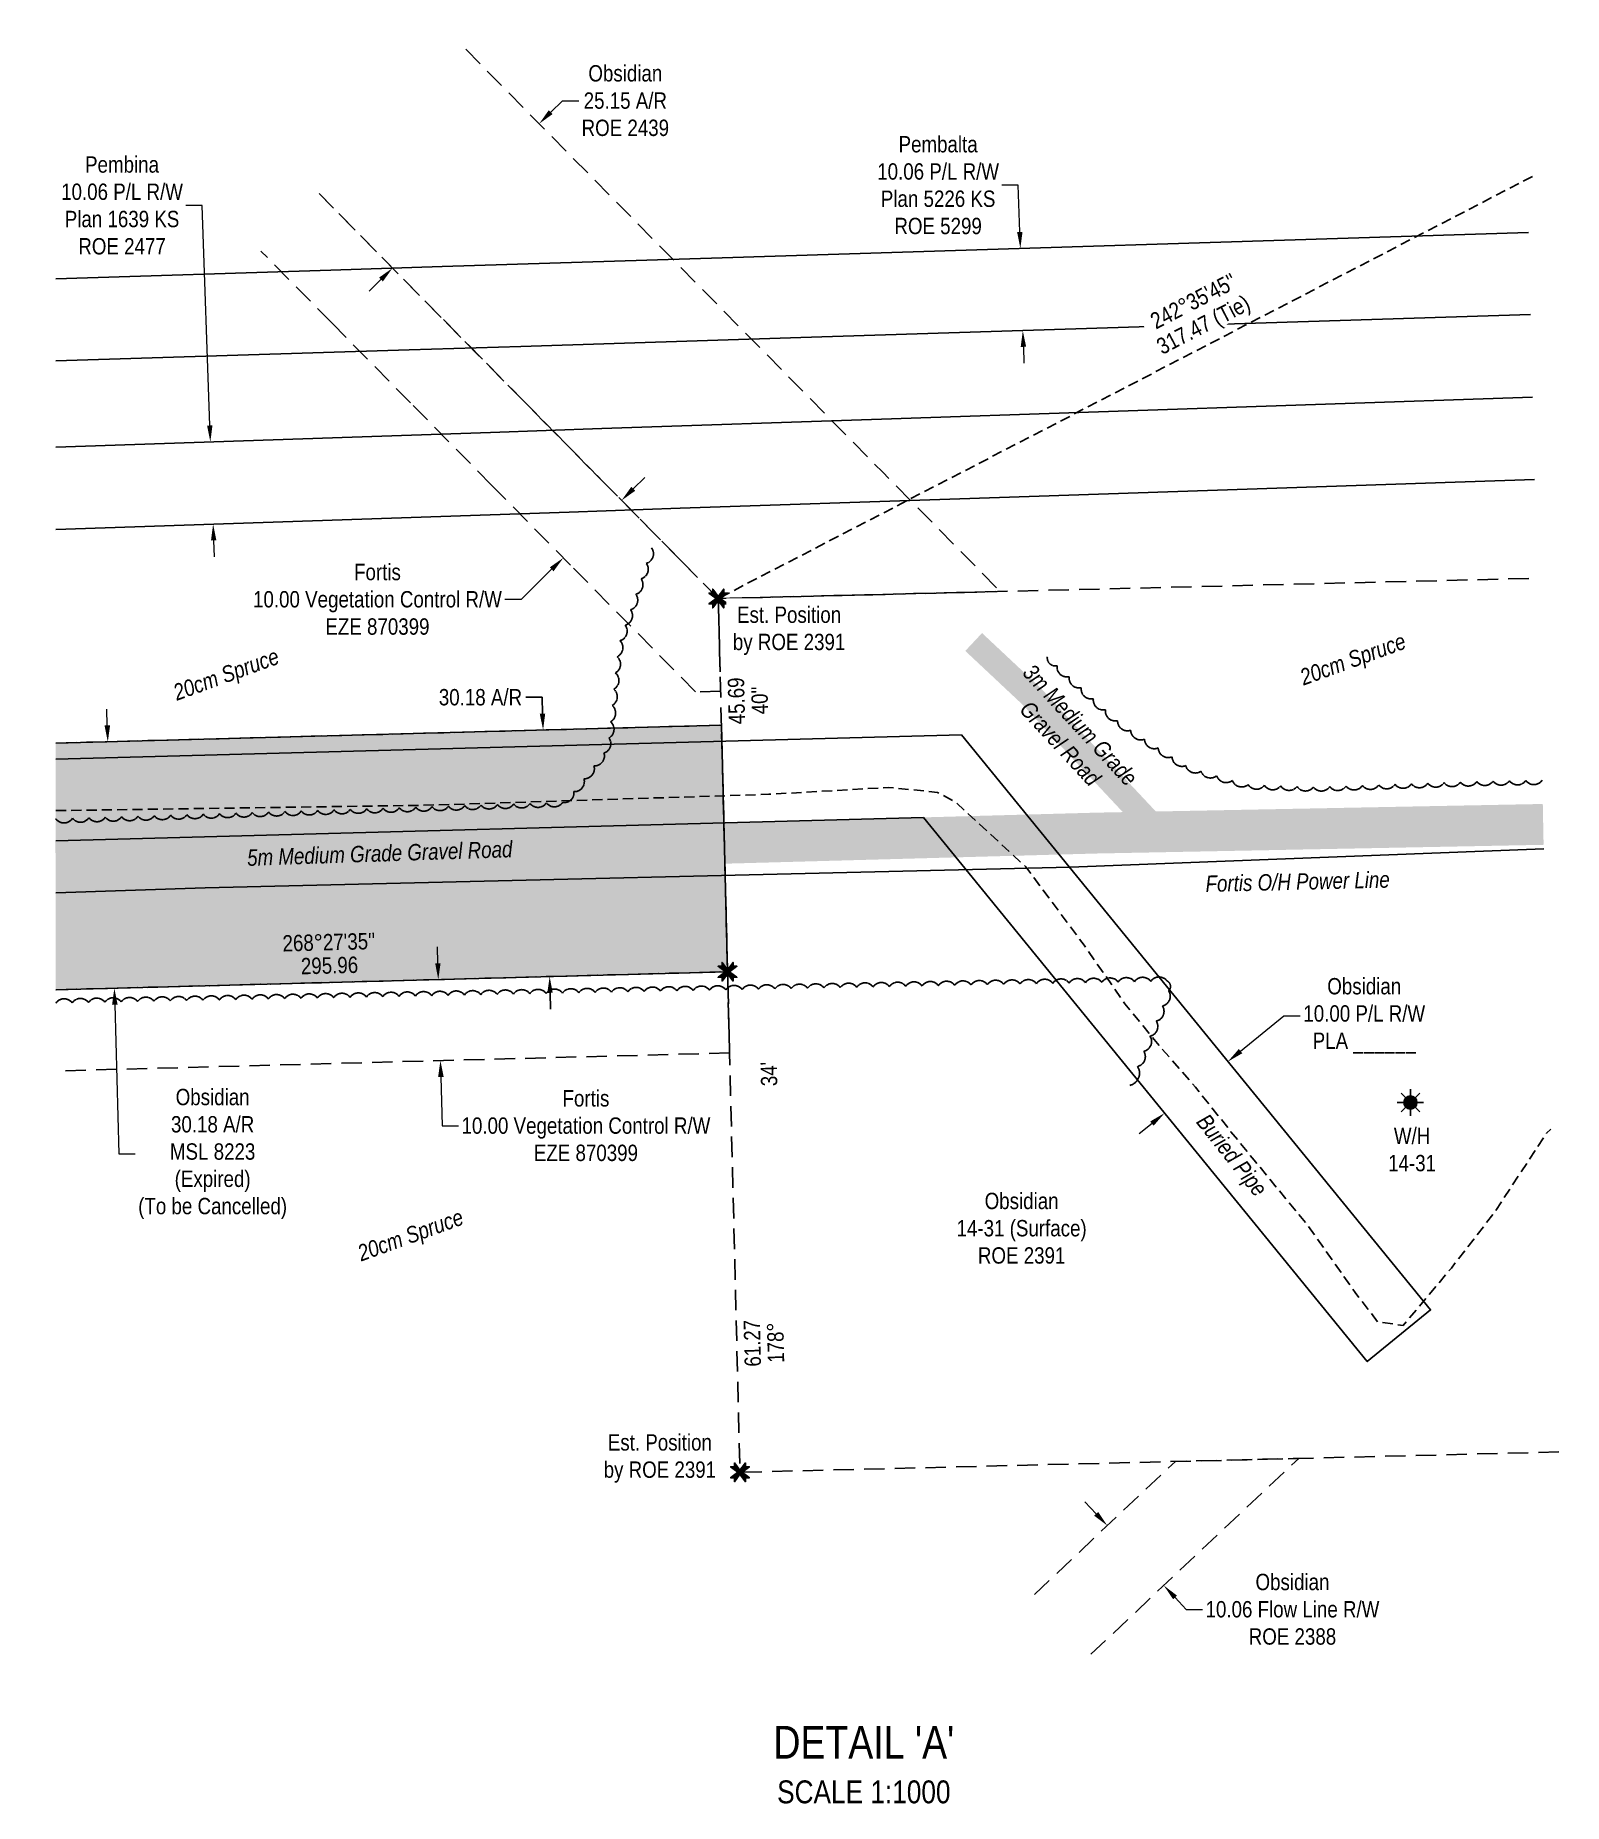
# Model space of a CAD drawing. Extents: x 619673 to 625990, y 5884579 to 5888637.
# Drawn here: x 623719 to 624653, y 5884579 to 5885661 of the extents above; entities that cross this region are included whole.
import ezdxf
from ezdxf.enums import TextEntityAlignment as Align

# ---------------------------------------------------------------- set-up
doc = ezdxf.new("R2010")
doc.units = 0
doc.header["$LTSCALE"] = 5
doc.header["$PDSIZE"] = 0.5
for name, pattern in [('0', [1, 1, 0]), ('foc-ACCESSROAD', [3.75, 2.5, -1.25]), ('foc-FLOWLINE', [3.75, 2.5, -1.25]), ('foc-TIELINE', [1.875, 1.25, -0.625]), ('UG_PIPE', [1.875, 1.25, -0.625])]:
    doc.linetypes.add(name, pattern=pattern)
doc.layers.get('Defpoints').update_dxf_attribs({"color": 9})
for name, color, linetype in [('AS-PIPE-UG', 44, 'UG_PIPE'), ('AS-PIPE-UG-T', 44, 'Continuous'), ('AS-POWER', 104, 'foc-POWER'), ('AS-ROADS', 254, 'Continuous'), ('C-AR', 13, 'foc-ACCESSROAD'), ('C-RW', 13, 'Continuous'), ('C-WS', 13, 'foc-ACCESSROAD'), ('C-WS-S', 8, 'Continuous'), ('DETAIL-T', 7, 'Continuous'), ('F-EZE', 190, 'foc-FLOWLINE'), ('F-RW', 190, 'Continuous'), ('L-BD', 7, 'Continuous'), ('L-BD1', 253, 'Continuous'), ('L-MON', 1, 'Continuous'), ('L-TIE', 7, 'foc-TIELINE'), ('P-PROPOSED', 10, 'Continuous'), ('P-PROPOSED-H', 21, 'Continuous'), ('P-TXT', 4, 'Continuous'), ('T-BUSH', 110, '0'), ('T-BUSH-T', 110, 'Continuous')]:
    doc.layers.add(name, color=color, linetype=linetype)
for name, color, linetype, lineweight in [('C-AR-T', 13, 'Continuous', 9), ('C-RW-T', 13, 'Continuous', 9), ('C-WS-T', 13, 'Continuous', 9), ('F-EZE-T', 190, 'Continuous', 9), ('F-RW-T', 190, 'Continuous', 9), ('T-TEXT', 48, 'Continuous', 18)]:
    doc.layers.add(name, color=color, linetype=linetype, lineweight=lineweight)
doc.styles.add('80CG', font='ARIALN.TTF', dxfattribs={"height": 10})
doc.styles.add('80L', font='ARIALN.TTF', dxfattribs={"height": 10})
doc.styles.add('80LS', font='ARIALNI.TTF', dxfattribs={"height": 10})
doc.styles.add('foc-LtypeFont', font='ARIALN.TTF', dxfattribs={"height": 7.35})
doc.linetypes.add('foc-POWER', pattern='A,6,-1,["P",foc-LtypeFont,S=0.2,R=0,X=-0.625,Y=-0.75],-1.24,4', length=12.24)
doc.dimstyles.new('Compass 5 000', dxfattribs={"dimscale": 5, "dimtxt": 9, "dimasz": 2, "dimexe": 0.2, "dimexo": 0.0625, "dimgap": 0.5, "dimtad": 0, "dimtih": 1, "dimtoh": 1, "dimzin": 0, "dimdsep": 46, "dimtxsty": '80CG', "dimcen": 0.1, "dimse1": 1, "dimse2": 1, "dimclrd": 256, "dimclrt": 256, "dimaunit": 1, "dimadec": 4, "dimazin": 0, "dimtfac": 0.06, "dimtofl": 0, "dimtmove": 0, "dimatfit": 1, "dimfxl": 0.2, "dimtolj": 1, "dimtzin": 0, "dimlwd": -1, "dimarcsym": 0})

msp = doc.modelspace()

# ---------------------------------------------------------------- texts
at = {"layer": 'AS-PIPE-UG-T', "insert": (624449.479, 5884974.916), "char_height": 10, "width": 59.03588, "attachment_point": 5, "rotation": 308.526003, "style": '80CG'}
msp.add_mtext('\\A1;{\\fArial Narrow|b0|i1|c0|p34;Buried Pipe}', dxfattribs=at)
at = {"layer": 'AS-POWER', "insert": (624490.766, 5885143.021), "char_height": 10, "width": 112.50109, "attachment_point": 5, "rotation": 1.366251, "style": '80CG'}
msp.add_mtext('\\A1;{\\fArial Narrow|b0|i1|c0|p34;Fortis O/H Power Line}', dxfattribs=at)
at = {"layer": 'C-WS-T', "insert": (624560.765, 5884979.188), "char_height": 10, "width": 27.27599, "attachment_point": 5, "style": '80CG'}
msp.add_mtext('\\A1;W/H\\P14-31', dxfattribs=at)
at = {"layer": 'C-WS-T', "insert": (624321.969, 5884931.047), "char_height": 10, "width": 78.99495, "attachment_point": 5, "rotation": 0.016302, "style": '80CG'}
msp.add_mtext('\\A1;Obsidian\\P14-31 (Surface)\\PROE 2391', dxfattribs=at)
at = {"layer": 'DETAIL-T', "color": 3, "insert": (624225.46, 5884602.939), "char_height": 19.99285, "width": 229.55635, "attachment_point": 5, "style": '80CG'}
msp.add_mtext("DETAIL 'A'\\P{\\H0.7x;SCALE 1:1000}", dxfattribs=at)
at = {"layer": 'L-BD1', "style": '80L'}
for s, p in [('45.69', (624147.504, 5885253.59)), ("40''", (624161.745, 5885253.943)), ("34'", (624167.416, 5885025.422)), ('61.27', (624157.253, 5884860.754)), ('178°', (624171.494, 5884861.107))]:
    msp.add_text(s, height=9.9964, rotation=91.4216, dxfattribs=at).set_placement(p, align=Align.MIDDLE)
at = {"layer": 'L-BD1', "insert": (623869.598, 5885110.296), "char_height": 9.99643, "width": 56.28725, "attachment_point": 1, "rotation": 1.5401, "line_spacing_factor": 0.855, "style": '80L'}
msp.add_mtext("\\pi0.21023;268°27'35''\\P\\pi11.06242;295.96", dxfattribs=at)
at = {"layer": 'T-BUSH-T', "char_height": 9.99643, "width": 68.43263, "attachment_point": 2, "rotation": 20, "style": '80LS'}
for insert in [(624522.794, 5885283.899), (623833.703, 5885274.586), (623946.439, 5884931.654)]:
    msp.add_mtext('20cm Spruce', dxfattribs=dict(at, insert=insert))
at = {"layer": 'T-TEXT', "style": '80LS'}
msp.add_text('5m Medium Grade Gravel Road', height=9.99643, rotation=1.904702, dxfattribs=at).set_placement((623929.39, 5885160.37), align=Align.MIDDLE_CENTER)
at = {"layer": 'T-TEXT', "insert": (624361.466, 5885242.291), "char_height": 9.99643, "width": 94.65008, "attachment_point": 2, "rotation": 312.791328, "style": '80LS'}
msp.add_mtext('3m Medium Grade\\PGravel Road', dxfattribs=at)

# ---------------------------------------------------------------- blocks, each defined once
blk = doc.blocks.new('GAS')
h = blk.add_hatch(color=255)
h.dxf.hatch_style = 1
edge = h.paths.add_edge_path()
edge.add_arc((0, 0), 0.9, 0, 360)
for p, q in [((-0.81, 0), (-1.62, 0)), ((-0.57, 0.57), (-1.14, 1.14)), ((0, 0.81), (0, 1.62)), ((0.57, 0.57), (1.14, 1.14)), ((1.62, 0), (0.81, 0)), ((-0.57, -0.57), (-1.14, -1.14)), ((0, -0.81), (0, -1.62)), ((1.14, -1.14), (0.57, -0.57))]:
    blk.add_line(p, q)
blk.add_circle((0, 0), 0.8)
blk = doc.blocks.new('TEMP')
h = blk.add_hatch(color=255)
h.dxf.hatch_style = 1
h.paths.add_polyline_path([(0, 0.25), (-0.67, 1.15), (-0.67, 0.67), (-1.15, 0.67), (-0.25, 0), (-1.15, -0.67), (-0.67, -0.67), (-0.67, -1.15), (0, -0.25), (0.67, -1.15), (0.67, -0.67), (1.15, -0.67), (0.25, 0), (1.15, 0.67), (0.67, 0.67), (0.67, 1.15)])
h.paths.add_polyline_path([(0.57, 0.85), (0.57, 0.57), (0.85, 0.57), (0.08, 0), (0.85, -0.57), (0.57, -0.57), (0.57, -0.85), (0, -0.08), (-0.57, -0.85), (-0.57, -0.57), (-0.85, -0.57), (-0.08, 0), (-0.85, 0.57), (-0.57, 0.57), (-0.57, 0.85), (0, 0.08)], flags=16)
h = blk.add_hatch(color=1)
h.dxf.hatch_style = 1
h.paths.add_polyline_path([(0, 0.08), (-0.57, 0.85), (-0.57, 0.57), (-0.85, 0.57), (-0.08, 0), (-0.85, -0.57), (-0.57, -0.57), (-0.57, -0.85), (0, -0.08), (0.57, -0.85), (0.57, -0.57), (0.85, -0.57), (0.08, 0), (0.85, 0.57), (0.57, 0.57), (0.57, 0.85)])
at = {"color": 1}
for p, q in [((-0.08, 0), (0.08, 0)), ((0, 0.08), (0, -0.08))]:
    blk.add_line(p, q, dxfattribs=at)
at = {"color": 255, "flags": 128}
blk.add_lwpolyline([(-0.25, 0), (-1.15, 0.67), (-0.67, 0.67), (-0.67, 1.15), (0, 0.25), (0.67, 1.15), (0.67, 0.67), (1.15, 0.67), (0.25, 0), (1.15, -0.67), (0.67, -0.67), (0.67, -1.15), (0, -0.25), (-0.67, -1.15), (-0.67, -0.67), (-1.15, -0.67)], close=True, dxfattribs=at)
at = {"color": 1, "flags": 128}
blk.add_lwpolyline([(-0.08, 0), (-0.85, 0.57), (-0.57, 0.57), (-0.57, 0.85), (0, 0.08), (0.57, 0.85), (0.57, 0.57), (0.85, 0.57), (0.08, 0), (0.85, -0.57), (0.57, -0.57), (0.57, -0.85), (0, -0.08), (-0.57, -0.85), (-0.57, -0.57), (-0.85, -0.57)], close=True, dxfattribs=at)
blk = doc.blocks.new('*D66')
at = {"layer": 'C-RW-T', "transparency": 16777216}
for p, q in [((624455.9, 5885039.4), (624482.4, 5885061)), ((624482.4, 5885061), (624492.4, 5885061)), ((624401.7, 5884995.1), (624393.9, 5884988.8))]:
    blk.add_line(p, q, dxfattribs=at)
for points in [[(624454.8, 5885040.7), (624456.9, 5885038.1), (624448.1, 5885033)], [(624400.6, 5884996.4), (624402.7, 5884993.8), (624409.4, 5885001.5)]]:
    blk.add_solid(points, dxfattribs=at)
at = {"layer": 'Defpoints', "color": 0, "transparency": 16777216}
for p in [(624409.4, 5885001.5), (624504.7, 5884963.7), (624466, 5884932.1)]:
    blk.add_point(p, dxfattribs=at)
at = {"layer": 'C-RW-T', "transparency": 16777216, "insert": (624531.5, 5885061), "char_height": 10, "attachment_point": 5, "style": '80CG'}
blk.add_mtext('\\A1;Obsidian\\P10.00 P/L R/W\\PPLA ______', dxfattribs=at)
blk = doc.blocks.new('*D67')
at = {"layer": 'Defpoints', "color": 0, "transparency": 16777216}
for p in [(624003.6, 5885235.1), (624007.7, 5885084.3), (624033.3, 5885085)]:
    blk.add_point(p, dxfattribs=at)
at = {"layer": 'P-TXT', "transparency": 16777216}
for p, q in [((624028.7, 5885255.8), (624018.7, 5885255.8)), ((624029, 5885245.8), (624028.7, 5885255.8)), ((624033.6, 5885075), (624033.8, 5885065))]:
    blk.add_line(p, q, dxfattribs=at)
for points in [[(624030.6, 5885245.8), (624027.3, 5885245.7), (624029.3, 5885235.8)], [(624035.2, 5885075.1), (624031.9, 5885075), (624033.3, 5885085)]]:
    blk.add_solid(points, dxfattribs=at)
at = {"layer": 'P-TXT', "transparency": 16777216, "insert": (623991, 5885255.8), "char_height": 10, "attachment_point": 5, "style": '80CG'}
blk.add_mtext('\\A1;30.18 A/R', dxfattribs=at)
blk = doc.blocks.new('*D68')
at = {"layer": 'Defpoints', "color": 0, "transparency": 16777216}
for p in [(624002.4, 5885084.2), (623966.5, 5885033.6), (624003.7, 5885034.6)]:
    blk.add_point(p, dxfattribs=at)
at = {"layer": 'F-EZE-T', "transparency": 16777216}
for p, q in [((623964.9, 5885093.2), (623964.7, 5885103.2)), ((623966.8, 5885023.6), (623967.6, 5884993.8)), ((623967.6, 5884993.8), (623977.6, 5884993.8))]:
    blk.add_line(p, q, dxfattribs=at)
for points in [[(623966.6, 5885093.2), (623963.3, 5885093.1), (623965.2, 5885083.2)], [(623968.5, 5885023.6), (623965.1, 5885023.6), (623966.5, 5885033.6)]]:
    blk.add_solid(points, dxfattribs=at)
at = {"layer": 'F-EZE-T', "transparency": 16777216, "insert": (624055.5, 5884993.8), "char_height": 10, "attachment_point": 5, "style": '80CG'}
blk.add_mtext('\\A1;Fortis\\P10.00 Vegetation Control R/W\\PEZE 870399', dxfattribs=at)
blk = doc.blocks.new('*D69')
at = {"layer": 'Defpoints', "color": 0, "transparency": 16777216}
for p in [(623840.4, 5885412.5), (623827.5, 5885361.8), (623842.1, 5885362.3)]:
    blk.add_point(p, dxfattribs=at)
at = {"layer": 'F-RW-T', "transparency": 16777216}
for p, q in [((623820.9, 5885556.6), (623810.9, 5885556.6)), ((623825.5, 5885422), (623820.9, 5885556.6)), ((623827.8, 5885351.8), (623828.2, 5885341.8))]:
    blk.add_line(p, q, dxfattribs=at)
for points in [[(623827.1, 5885422.1), (623823.8, 5885422), (623825.8, 5885412)], [(623829.5, 5885351.8), (623826.2, 5885351.7), (623827.5, 5885361.8)]]:
    blk.add_solid(points, dxfattribs=at)
at = {"layer": 'F-RW-T', "transparency": 16777216, "insert": (623771.8, 5885556.6), "char_height": 10, "attachment_point": 5, "style": '80CG'}
blk.add_mtext('\\A1;Pembina\\P10.06 P/L R/W\\PPlan 1639 KS\\PROE 2477', dxfattribs=at)
blk = doc.blocks.new('*D70')
at = {"layer": 'Defpoints', "color": 0, "transparency": 16777216}
for p in [(624321.2, 5885530.4), (624390.9, 5885532.6), (624392.5, 5885482.3)]:
    blk.add_point(p, dxfattribs=at)
at = {"layer": 'F-RW-T', "transparency": 16777216}
for p, q in [((624319.9, 5885569), (624309.9, 5885569)), ((624320.8, 5885540.4), (624319.9, 5885569)), ((624323.1, 5885470.1), (624323.4, 5885460.1))]:
    blk.add_line(p, q, dxfattribs=at)
for points in [[(624322.5, 5885540.4), (624319.2, 5885540.3), (624321.2, 5885530.4)], [(624324.7, 5885470.2), (624321.4, 5885470.1), (624322.7, 5885480.1)]]:
    blk.add_solid(points, dxfattribs=at)
at = {"layer": 'F-RW-T', "transparency": 16777216, "insert": (624270.9, 5885569), "char_height": 10, "attachment_point": 5, "style": '80CG'}
blk.add_mtext('\\A1;Pembalta\\P10.06 P/L R/W\\PPlan 5226 KS\\PROE 5299', dxfattribs=at)
blk = doc.blocks.new('*D71')
at = {"layer": 'C-AR-T', "transparency": 16777216}
for p, q in [((624367.6, 5884756.5), (624360.7, 5884763.8)), ((624415.8, 5884705.3), (624422.6, 5884698)), ((624422.6, 5884698), (624432.6, 5884698))]:
    blk.add_line(p, q, dxfattribs=at)
for points in [[(624368.8, 5884757.6), (624366.3, 5884755.3), (624374.4, 5884749.2)], [(624417, 5884706.4), (624414.6, 5884704.2), (624408.9, 5884712.6)]]:
    blk.add_solid(points, dxfattribs=at)
at = {"layer": 'Defpoints', "color": 0, "transparency": 16777216}
for p in [(624392.8, 5884766.5), (624427.3, 5884729.9), (624408.9, 5884712.6)]:
    blk.add_point(p, dxfattribs=at)
at = {"layer": 'C-AR-T', "transparency": 16777216, "insert": (624487.6, 5884698), "char_height": 10, "attachment_point": 5, "style": '80CG'}
blk.add_mtext('\\A1;Obsidian\\P10.06 Flow Line R/W\\PROE 2388', dxfattribs=at)
blk = doc.blocks.new('*D72')
at = {"layer": 'C-AR-T', "transparency": 16777216}
for p, q in [((624034, 5885613.7), (624041.1, 5885620.7)), ((624041.1, 5885620.7), (624051.1, 5885620.7)), ((623930.1, 5885511.3), (623923, 5885504.3))]:
    blk.add_line(p, q, dxfattribs=at)
for points in [[(624032.8, 5885614.9), (624035.1, 5885612.5), (624026.9, 5885606.6)], [(623929, 5885512.5), (623931.3, 5885510.1), (623937.2, 5885518.3)]]:
    blk.add_solid(points, dxfattribs=at)
at = {"layer": 'Defpoints', "color": 0, "transparency": 16777216}
for p in [(624026.9, 5885606.6), (624053.7, 5885579.4), (623964.1, 5885491.1)]:
    blk.add_point(p, dxfattribs=at)
at = {"layer": 'C-AR-T', "transparency": 16777216, "insert": (624079.6, 5885620.7), "char_height": 10, "attachment_point": 5, "style": '80CG'}
blk.add_mtext('\\A1;Obsidian\\P25.15 A/R\\PROE 2439', dxfattribs=at)
blk = doc.blocks.new('*D73')
at = {"layer": 'C-AR-T', "transparency": 16777216}
for p, q in [((623762.8, 5885238.6), (623762.5, 5885248.6)), ((623767.4, 5885067.9), (623769.9, 5884976.5)), ((623769.9, 5884976.5), (623779.9, 5884976.5))]:
    blk.add_line(p, q, dxfattribs=at)
for points in [[(623764.5, 5885238.7), (623761.1, 5885238.6), (623763.1, 5885228.6)], [(623769.1, 5885067.9), (623765.7, 5885067.8), (623767.1, 5885077.9)]]:
    blk.add_solid(points, dxfattribs=at)
at = {"layer": 'Defpoints', "color": 0, "transparency": 16777216}
for p in [(623815.1, 5885230), (623767.1, 5885077.9), (623819.1, 5885079.3)]:
    blk.add_point(p, dxfattribs=at)
at = {"layer": 'C-AR-T', "transparency": 16777216, "insert": (623827.2, 5884976.5), "char_height": 10, "attachment_point": 5, "style": '80CG'}
blk.add_mtext('\\A1;Obsidian\\P30.18 A/R\\PMSL 8223\\P(Expired)\\P(To be Cancelled)', dxfattribs=at)
blk = doc.blocks.new('*D75')
at = {"layer": 'Defpoints', "color": 0, "transparency": 16777216}
for p in [(624019.7, 5885434.7), (623984.1, 5885399.5), (624041.7, 5885341.1)]:
    blk.add_point(p, dxfattribs=at)
at = {"layer": 'F-EZE-T', "transparency": 16777216}
for p, q in [((624084.4, 5885383.3), (624091.5, 5885390.3)), ((624034.5, 5885334.1), (624015.9, 5885315.7)), ((624015.9, 5885315.7), (624005.9, 5885315.7))]:
    blk.add_line(p, q, dxfattribs=at)
for points in [[(624083.2, 5885384.5), (624085.6, 5885382.1), (624077.3, 5885376.2)], [(624033.4, 5885335.3), (624035.7, 5885332.9), (624041.7, 5885341.1)]]:
    blk.add_solid(points, dxfattribs=at)
at = {"layer": 'F-EZE-T', "transparency": 16777216, "insert": (623928, 5885315.7), "char_height": 10, "attachment_point": 5, "style": '80CG'}
blk.add_mtext('\\A1;Fortis\\P10.00 Vegetation Control R/W\\PEZE 870399', dxfattribs=at)

# ---------------------------------------------------------------- dimensions: what is measured, and where the dimension line sits
at = {"layer": 'C-AR-T'}
for base, p1, p2, angle, text, picture, middle in [((624026.853, 5885606.645), (623964.061, 5885491.119), (624053.665, 5885579.446), 44.589135, 'Obsidian\\P25.15 A/R\\PROE 2439', '*D72', (624079.643, 5885620.686)), ((623767.126, 5885077.87), (623815.05, 5885230.034), (623819.104, 5885079.268), 271.5401, 'Obsidian\\P30.18 A/R\\PMSL 8223\\P(Expired)\\P(To be Cancelled)', '*D73', (623827.183, 5884976.546)), ((624408.918, 5884712.575), (624392.782, 5884766.515), (624427.29, 5884729.88), 313.287457, 'Obsidian\\P10.06 Flow Line R/W\\PROE 2388', '*D71', (624487.631, 5884698.017))]:
    dim = msp.add_linear_dim(base=base, p1=p1, p2=p2, angle=angle, text=text, dimstyle='Compass 5 000', dxfattribs=at)
    dim.commit()
    dim.dimension.update_dxf_attribs({"geometry": picture, "text_midpoint": middle, "dimtype": 161})
at = {"layer": 'C-RW-T'}
dim = msp.add_linear_dim(base=(624409.41, 5885001.452), p1=(624504.735, 5884963.654), p2=(624466.001, 5884932.064), angle=219.199789, text='Obsidian\\P10.00 P/L R/W\\PPLA ______', dimstyle='Compass 5 000', dxfattribs=at)
dim.commit()
dim.dimension.update_dxf_attribs({"geometry": '*D66', "text_midpoint": (624531.519, 5885061.008), "dimtype": 161})
at = {"layer": 'F-EZE-T'}
for base, p1, p2, angle, picture, middle in [((624041.66, 5885341.122), (624019.713, 5885434.662), (623984.08, 5885399.54), 224.586281, '*D75', (623927.981, 5885315.745)), ((623966.547, 5885033.598), (624002.362, 5885084.195), (624003.693, 5885034.595), 271.537484, '*D68', (624055.549, 5884993.797))]:
    dim = msp.add_linear_dim(base=base, p1=p1, p2=p2, angle=angle, text='Fortis\\P10.00 Vegetation Control R/W\\PEZE 870399', dimstyle='Compass 5 000', dxfattribs=at)
    dim.commit()
    dim.dimension.update_dxf_attribs({"geometry": picture, "text_midpoint": middle, "dimtype": 161})
at = {"layer": 'F-RW-T'}
dim = msp.add_linear_dim(base=(623827.499, 5885361.781), p1=(623840.406, 5885412.533), p2=(623842.101, 5885362.274), angle=271.931076, text='Pembina\\P10.06 P/L R/W\\PPlan 1639 KS\\PROE 2477', dimstyle='Compass 5 000', dxfattribs=at)
dim.commit()
dim.dimension.update_dxf_attribs({"geometry": '*D69', "text_midpoint": (623771.843, 5885556.624), "dimtype": 161})
at = {"layer": 'P-TXT'}
dim = msp.add_linear_dim(base=(624033.306, 5885085.027), p1=(624003.616, 5885235.104), p2=(624007.669, 5885084.338), angle=271.5401, text='30.18 A/R', dimstyle='Compass 5 000', dxfattribs=at)
dim.commit()
dim.dimension.update_dxf_attribs({"geometry": '*D67', "text_midpoint": (623991.048, 5885255.786), "dimtype": 161})

# ---------------------------------------------------------------- hatches: boundary and pattern name
at = {"layer": 'P-PROPOSED-H'}
h = msp.add_hatch(color=256, dxfattribs=at)
h.dxf.hatch_style = 1
h.paths.add_polyline_path([(623731.283, 5885227.782), (623731.283, 5885076.907), (624142.115, 5885087.952), (624138.374, 5885238.727)])

# ---------------------------------------------------------------- linework, layer by layer
at = {"layer": 'AS-PIPE-UG', "flags": 128}
msp.add_lwpolyline([(623731.283, 5885186.5), (623955.824, 5885189.731), (624167.399, 5885196.476), (624240.544, 5885200.681), (624270.574, 5885197.676), (624281.734, 5885191.516), (624324.454, 5885152.191), (624360.144, 5885104.276), (624385.164, 5885068.336), (624406.689, 5885042.086), (624428.344, 5885017.356), (624450.004, 5884990.151), (624464.254, 5884972.631), (624496.764, 5884933.111), (624525.954, 5884891.811), (624539.679, 5884873.921), (624555.354, 5884871.591), (624572.509, 5884892.056), (624584.794, 5884906.756), (624610.559, 5884939.906), (624643.059, 5884989.246), (624645.577, 5884991.702)], dxfattribs=at)
at = {"layer": 'AS-POWER', "flags": 128}
msp.add_lwpolyline([(623731.283, 5885136.272), (623822.534, 5885139.224), (624351.673, 5885151.844), (624641.323, 5885163.119)], dxfattribs=at)
at = {"layer": 'AS-ROADS', "flags": 128}
for points, const_width in [([(624292.634, 5885289.641), (624328.484, 5885256.016), (624358.959, 5885223.096), (624405.476, 5885173.498)], 14.995), ([(624640.951, 5885178.078), (624368.064, 5885172.771), (623852.404, 5885158.661), (623731.283, 5885154.825)], 24.991)]:
    msp.add_lwpolyline(points, dxfattribs=dict(at, const_width=const_width))
at = {"layer": 'C-AR', "flags": 128}
msp.add_lwpolyline([(623981.977, 5885652.169), (624139.692, 5885492.177), (624187.778, 5885443.396), (624237.018, 5885393.441), (624285.014, 5885344.751), (624308.908, 5885320.51), (624136.45, 5885316.23), (624114.03, 5885338.975), (624066.032, 5885387.669), (624016.423, 5885437.999), (623968.338, 5885486.781), (623892.377, 5885563.845)], dxfattribs=at)
at = {"layer": 'C-RW', "flags": 128}
msp.add_lwpolyline([(623731.283, 5885218.005), (624285.149, 5885232.895), (624572.043, 5884881.126), (624533.309, 5884849.536), (624261.939, 5885182.271), (623731.283, 5885168.005)], dxfattribs=at)
at = {"layer": 'C-WS', "flags": 128}
for points in [[(624650.476, 5884794.256), (624149.712, 5884781.829), (624143.346, 5885038.344), (624137.051, 5885292.013), (624136.45, 5885316.23), (624637.214, 5885328.657)], [(623731.283, 5885227.782), (624138.374, 5885238.727), (624142.115, 5885087.952), (623731.283, 5885076.907)], [(624329.762, 5884707.154), (624416.058, 5884788.439), (624491.444, 5884790.31), (624364.27, 5884670.519)]]:
    msp.add_lwpolyline(points, dxfattribs=at)
at = {"layer": 'F-EZE'}
for points in [[(623892.377, 5885563.845), (623968.338, 5885486.781), (624016.423, 5885437.999), (624066.032, 5885387.669), (624114.03, 5885338.975), (624136.45, 5885316.23), (624137.255, 5885283.785), (624137.856, 5885259.568), (624122.46, 5885259.156), (624046.044, 5885336.681), (623998.045, 5885385.372), (623948.292, 5885435.849), (623900.208, 5885484.631), (623856.747, 5885528.723)], [(623731.283, 5885076.907), (624142.115, 5885087.952), (624143.346, 5885038.344), (623731.283, 5885027.284)]]:
    msp.add_lwpolyline(points, dxfattribs=at)
at = {"layer": 'F-RW'}
for points in [[(623731.283, 5885511.787), (623899.403, 5885517.076), (623967.535, 5885519.223), (624138.886, 5885524.622), (624631.965, 5885540.174)], [(624633.213, 5885489.916), (624186.972, 5885475.841), (624015.621, 5885470.441), (623947.487, 5885468.294), (623731.283, 5885461.492)], [(623731.283, 5885408.854), (623997.239, 5885417.821), (624065.227, 5885420.114), (624236.213, 5885425.886), (624634.468, 5885439.344)], [(624635.715, 5885389.076), (624284.209, 5885377.196), (624113.225, 5885371.42), (624045.241, 5885369.123), (623731.283, 5885358.537)]]:
    msp.add_lwpolyline(points, dxfattribs=at)
at = {"layer": 'L-TIE', "flags": 128}
msp.add_lwpolyline([(624634.343, 5885574.351), (624136.45, 5885316.23)], dxfattribs=at)
at = {"layer": 'P-PROPOSED'}
msp.add_lwpolyline([(623731.283, 5885076.907), (624142.115, 5885087.952), (624138.374, 5885238.727), (623731.283, 5885227.782)], dxfattribs=at)
at = {"layer": 'T-BUSH', "flags": 128}
for points in [[(624095.66, 5885347.197, -0.52056705), (624092.44, 5885337.733, -0.52056705), (624089.219, 5885328.27, -0.52056705), (624085.999, 5885318.806, -0.52056705), (624082.778, 5885309.343, -0.52056705), (624079.558, 5885299.879, -0.52056705), (624076.338, 5885290.416, -0.52056705), (624074.547, 5885280.642, -0.52056705), (624073.553, 5885270.695, -0.52056705), (624072.56, 5885260.748, -0.52056705), (624071.566, 5885250.801, -0.52056705), (624070.573, 5885240.854, -0.52056705), (624069.579, 5885230.907, -0.52056705), (624066.541, 5885221.778, -0.52056705), (624060.403, 5885213.888, -0.52056705), (624054.265, 5885205.998, -0.52056705), (624048.127, 5885198.108, -0.52056705), (624041.301, 5885191.568, -0.52056705), (624031.31, 5885191.239, -0.52056705), (624021.319, 5885190.909, -0.52056705), (624011.328, 5885190.58, -0.52056705), (624001.337, 5885190.251, -0.52056705), (623991.346, 5885189.922, -0.52056705), (623981.355, 5885189.592, -0.52056705), (623971.364, 5885189.263, -0.52056705), (623961.373, 5885188.934, -0.52056705), (623951.382, 5885188.605, -0.52056705), (623941.391, 5885188.275, -0.52056705), (623931.4, 5885187.946, -0.52056705), (623921.409, 5885187.617, -0.52056705), (623911.418, 5885187.288, -0.52056705), (623901.427, 5885186.958, -0.52056705), (623891.436, 5885186.629, -0.52056705), (623881.445, 5885186.3, -0.52056705), (623871.454, 5885185.971, -0.52056705), (623861.463, 5885185.641, -0.52056705), (623851.472, 5885185.312, -0.52056705), (623841.481, 5885184.983, -0.52056705), (623831.49, 5885184.653, -0.52056705), (623821.499, 5885184.334, -0.52056705), (623811.507, 5885184.024, -0.52056705), (623801.515, 5885183.713, -0.52056705), (623791.524, 5885183.402, -0.52056705), (623781.532, 5885183.091, -0.52056705), (623771.541, 5885182.78, -0.52056705), (623761.549, 5885182.47, -0.52056705), (623751.557, 5885182.159, -0.52056705), (623741.566, 5885181.848, -0.52056705), (623731.19, 5885181.525, -0.52056705)], [(624640.303, 5885205.111, -0.52056705), (624630.308, 5885204.939, -0.52056705), (624620.313, 5885204.767, -0.52056705), (624610.318, 5885204.596, -0.52056705), (624600.326, 5885204.313, -0.52056705), (624590.336, 5885203.967, -0.52056705), (624580.345, 5885203.622, -0.52056705), (624570.355, 5885203.276, -0.52056705), (624560.365, 5885202.93, -0.52056705), (624550.374, 5885202.585, -0.52056705), (624540.384, 5885202.239, -0.52056705), (624530.393, 5885201.893, -0.52056705), (624520.403, 5885201.548, -0.52056705), (624510.412, 5885201.202, -0.52056705), (624500.422, 5885200.908, -0.52056705), (624490.432, 5885201.276, -0.52056705), (624480.443, 5885201.643, -0.52056705), (624470.453, 5885202.01, -0.52056705), (624460.463, 5885202.378, -0.52056705), (624450.835, 5885204.976, -0.52056705), (624441.24, 5885207.78, -0.52056705), (624431.645, 5885210.585, -0.52056705), (624422.336, 5885214.018, -0.52056705), (624413.921, 5885219.414, -0.52056705), (624405.506, 5885224.81, -0.52056705), (624397.091, 5885230.206, -0.52056705), (624388.676, 5885235.602, -0.52056705), (624380.634, 5885241.485, -0.52056705), (624373.238, 5885248.21, -0.52056705), (624365.843, 5885254.935, -0.52056705), (624358.447, 5885261.66, -0.52056705), (624351.051, 5885268.386, -0.52056705), (624343.655, 5885275.111, -0.52056705), (624337.702, 5885280.525, -0.52056705)], [(623731.343, 5885068.727, -0.52056705), (623741.337, 5885068.926, -0.52056705), (623751.332, 5885069.125, -0.52056705), (623761.326, 5885069.324, -0.52056705), (623771.321, 5885069.523, -0.52056705), (623781.315, 5885069.722, -0.52056705), (623791.309, 5885069.921, -0.52056705), (623801.304, 5885070.12, -0.52056705), (623811.298, 5885070.319, -0.52056705), (623821.293, 5885070.518, -0.52056705), (623831.287, 5885070.717, -0.52056705), (623841.282, 5885070.916, -0.52056705), (623851.276, 5885071.115, -0.52056705), (623861.271, 5885071.314, -0.52056705), (623871.265, 5885071.513, -0.52056705), (623881.259, 5885071.712, -0.52056705), (623891.254, 5885071.911, -0.52056705), (623901.248, 5885072.11, -0.52056705), (623911.243, 5885072.309, -0.52056705), (623921.237, 5885072.508, -0.52056705), (623931.232, 5885072.707, -0.52056705), (623941.226, 5885072.906, -0.52056705), (623951.221, 5885073.105, -0.52056705), (623961.215, 5885073.304, -0.52056705), (623971.209, 5885073.503, -0.52056705), (623981.204, 5885073.702, -0.52056705), (623991.198, 5885073.901, -0.52056705), (624001.193, 5885074.1, -0.52056705), (624011.187, 5885074.299, -0.52056705), (624021.182, 5885074.498, -0.52056705), (624031.176, 5885074.697, -0.52056705), (624041.171, 5885074.896, -0.52056705), (624051.165, 5885075.095, -0.52056705), (624061.159, 5885075.294, -0.52056705), (624071.154, 5885075.493, -0.52056705), (624081.148, 5885075.692, -0.52056705), (624091.143, 5885075.891, -0.52056705), (624101.137, 5885076.09, -0.52056705), (624111.132, 5885076.289, -0.52056705), (624121.126, 5885076.488, -0.52056705), (624131.121, 5885076.687, -0.52056705), (624141.115, 5885076.885, -0.52056705), (624151.11, 5885077.084, -0.52056705), (624161.104, 5885077.283, -0.52056705), (624171.098, 5885077.482, -0.52056705), (624181.093, 5885077.681, -0.52056705), (624191.087, 5885077.88, -0.52056705), (624201.082, 5885078.079, -0.52056705), (624211.076, 5885078.278, -0.52056705), (624221.071, 5885078.477, -0.52056705), (624231.065, 5885078.676, -0.52056705), (624241.06, 5885078.875, -0.52056705), (624251.054, 5885079.074, -0.52056705), (624261.048, 5885079.273, -0.52056705), (624271.043, 5885079.472, -0.52056705), (624281.037, 5885079.671, -0.52056705), (624291.032, 5885079.87, -0.52056705), (624301.026, 5885080.069, -0.52056705), (624311.021, 5885080.268, -0.52056705), (624321.015, 5885080.467, -0.52056705), (624331.01, 5885080.666, -0.52056705), (624341.004, 5885080.865, -0.52056705), (624350.998, 5885081.064, -0.52056705), (624360.993, 5885081.263, -0.52056705), (624370.987, 5885081.462, -0.52056705), (624380.982, 5885081.661, -0.52056705), (624390.976, 5885081.86, -0.52056705), (624400.971, 5885082.059, -0.52056705), (624410.965, 5885082.258, -0.52056705), (624411.902, 5885076.262, -0.52056705), (624408.093, 5885067.02, -0.52056705), (624404.283, 5885057.778, -0.52056705), (624400.474, 5885048.536, -0.52056705), (624396.664, 5885039.294, -0.52056705), (624392.854, 5885030.052, -0.52056705), (624388.071, 5885018.449, -0.52056705)]]:
    msp.add_lwpolyline(points, format="xyb", dxfattribs=at)

# ---------------------------------------------------------------- block references
at = {"layer": 'C-WS-S', "xscale": 4.998213700000005, "yscale": 4.998213700000005, "zscale": 4.998213700000005}
msp.add_blockref('GAS', (624559.723, 5885007.987), dxfattribs=at)
at = {"layer": 'L-MON', "xscale": 4.998213700000005, "yscale": 4.998213700000005, "zscale": 4.998213700000005}
for p in [(624136.45, 5885316.23), (624142.115, 5885087.952), (624149.712, 5884781.829)]:
    msp.add_blockref('TEMP', p, dxfattribs=at)

msp.set_redraw_order([(e.dxf.handle, doc.entitydb.next_handle()) for e in msp.query("TEXT MTEXT ATTDEF DIMENSION ARC_DIMENSION")])  # texts and dimensions are drawn at this point

# ---------------------------------------------------------------- next in the draw order: texts
at = {"layer": 'L-BD', "insert": (624395.921, 5885487.675), "char_height": 9.99643, "width": 61.14909, "attachment_point": 1, "rotation": 27.4035, "line_spacing_factor": 0.934195, "style": '80L', "bg_fill": 3, "box_fill_scale": 1.15, "bg_fill_color": 256, "bg_fill_true_color": 256, "bg_fill_transparency": 0}
msp.add_mtext("\\pi0.8887; 242°35'45''\\P\\pi0.27841;317.47 (Tie)", dxfattribs=at)
at = {"layer": 'L-MON', "char_height": 9.99643, "width": 66.73372, "attachment_point": 5, "style": '80L', "bg_fill": 2}
for insert in [(624179.747, 5885296.495), (624100.722, 5884790.278)]:
    msp.add_mtext('\\A1;Est. Position\\Pby ROE 2391', dxfattribs=dict(at, insert=insert))

# ---------------------------------------------------------------- next in the draw order: dimensions: what is measured, and where the dimension line sits
at = {"layer": 'F-RW-T'}
dim = msp.add_linear_dim(base=(624321.156, 5885530.371), p1=(624392.483, 5885482.323), p2=(624390.898, 5885532.571), angle=91.806532, text='Pembalta\\P10.06 P/L R/W\\PPlan 5226 KS\\PROE 5299', dimstyle='Compass 5 000', dxfattribs=at)
dim.commit()
dim.dimension.update_dxf_attribs({"geometry": '*D70', "text_midpoint": (624270.853, 5885568.984), "dimtype": 161})

doc.saveas('drawing.dxf')
